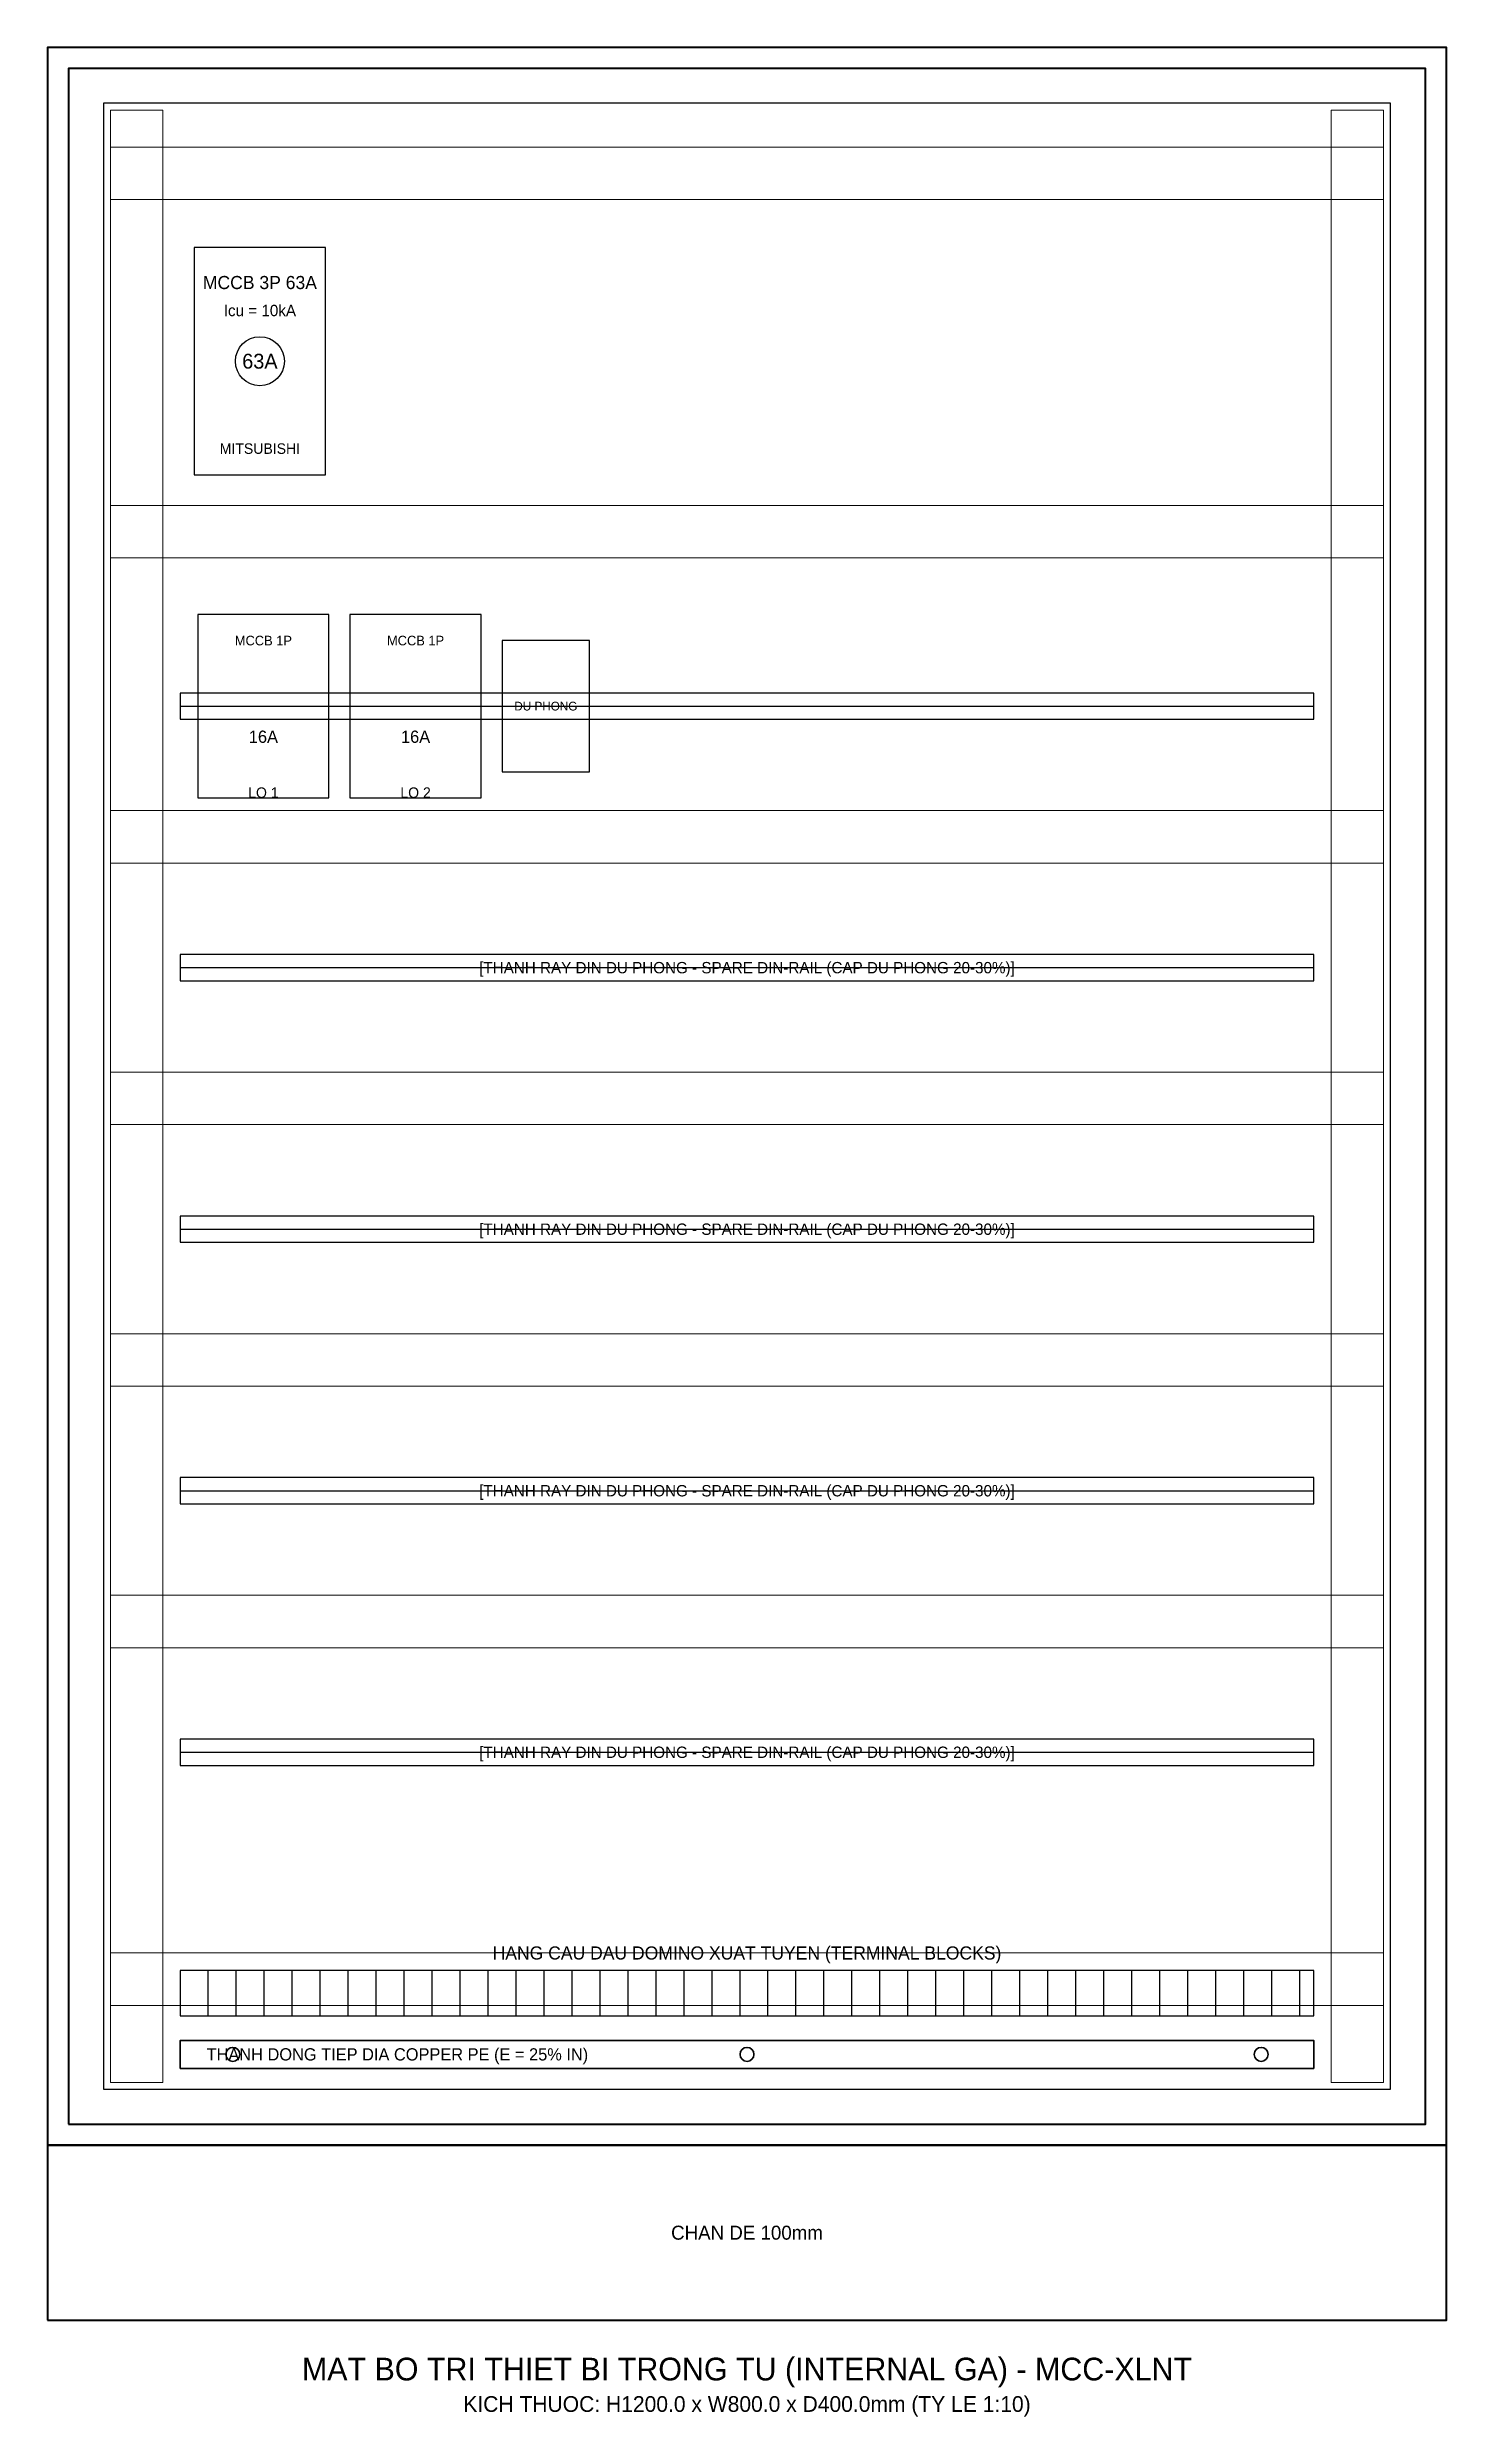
# Model space of a CAD drawing. Header units: metres. Extents: x 48 to 4690, y 45 to 1446.
# Drawn here: x 2020 to 2820, y 45 to 1400 of the extents above; entities that cross this region are included whole.
import ezdxf
from ezdxf.enums import TextEntityAlignment as Align

# ---------------------------------------------------------------- set-up
doc = ezdxf.new("R2010")
doc.units = ezdxf.units.M
for name, color, linetype, lineweight in [('0_COPPER', 3, 'Continuous', 35), ('0_DEVICES', 7, 'Continuous', 30), ('0_DUCTS', 8, 'Continuous', 18), ('0_FRAME', 6, 'Continuous', 40), ('0_PLATE', 4, 'Continuous', 25), ('0_TEXT', 7, 'Continuous', 20), ('0_TEXT_TITLE', 3, 'Continuous', 30)]:
    doc.layers.add(name, color=color, linetype=linetype, lineweight=lineweight)

msp = doc.modelspace()

# ---------------------------------------------------------------- texts
at = {"layer": '0_COPPER', "color": 3}
msp.add_text('THANH DONG TIEP DIA COPPER PE (E = 25% IN)', height=7, dxfattribs=at).set_placement((2111, 252), align=Align.MIDDLE_LEFT)
at = {"layer": '0_TEXT'}
for s, height, p in [('MCCB 3P 63A', 7.5, (2141.5, 1265.5)), ('Icu = 10kA', 6.5, (2141.5, 1249.5)), ('MITSUBISHI', 6, (2141.5, 1170.5)), ('MCCB 1P', 5.5, (2143.5, 1060.7)), ('MCCB 1P', 5.5, (2230.5, 1060.7)), ('HANG CAU DAU DOMINO XUAT TUYEN (TERMINAL BLOCKS)', 7.5, (2420, 310)), ('CHAN DE 100mm', 8, (2420, 150)), ('KICH THUOC: H1200.0 x W800.0 x D400.0mm (TY LE 1:10)', 9, (2420, 52))]:
    msp.add_text(s, height=height, dxfattribs=at).set_placement(p, align=Align.MIDDLE_CENTER)
at = {"layer": '0_TEXT', "color": 8}
for s, height, p in [('DU PHONG', 5, (2305, 1023.2)), ('[THANH RAY DIN DU PHONG - SPARE DIN-RAIL (CAP DU PHONG 20-30%)]', 6.5, (2420, 873.6)), ('[THANH RAY DIN DU PHONG - SPARE DIN-RAIL (CAP DU PHONG 20-30%)]', 6.5, (2420, 724)), ('[THANH RAY DIN DU PHONG - SPARE DIN-RAIL (CAP DU PHONG 20-30%)]', 6.5, (2420, 574.4)), ('[THANH RAY DIN DU PHONG - SPARE DIN-RAIL (CAP DU PHONG 20-30%)]', 6.5, (2420, 424.8))]:
    msp.add_text(s, height=height, dxfattribs=at).set_placement(p, align=Align.MIDDLE_CENTER)
at = {"layer": '0_TEXT_TITLE'}
for s, height, p in [('63A', 8.5, (2141.5, 1220.5)), ('16A', 7, (2143.5, 1005.7)), ('16A', 7, (2230.5, 1005.7)), ('LO 1', 6, (2143.5, 973.7)), ('LO 2', 6, (2230.5, 973.7)), ('MAT BO TRI THIET BI TRONG TU (INTERNAL GA) - MCC-XLNT', 13, (2420, 72))]:
    msp.add_text(s, height=height, dxfattribs=at).set_placement(p, align=Align.MIDDLE_CENTER)

# ---------------------------------------------------------------- linework, layer by layer
at = {"layer": '0_COPPER', "color": 3}
msp.add_lwpolyline([(2096, 244), (2744, 244), (2744, 260), (2096, 260), (2096, 244)], close=True, dxfattribs=at)
for centre in [(2126, 252), (2420, 252), (2714, 252)]:
    msp.add_circle(centre, 4, dxfattribs=at)
at = {"layer": '0_DEVICES'}
for p, q in [((2112, 274), (2112, 300)), ((2128, 274), (2128, 300)), ((2144, 274), (2144, 300)), ((2160, 274), (2160, 300)), ((2176, 274), (2176, 300)), ((2192, 274), (2192, 300)), ((2208, 274), (2208, 300)), ((2224, 274), (2224, 300)), ((2240, 274), (2240, 300)), ((2256, 274), (2256, 300)), ((2272, 274), (2272, 300)), ((2288, 274), (2288, 300)), ((2304, 274), (2304, 300)), ((2320, 274), (2320, 300)), ((2336, 274), (2336, 300)), ((2352, 274), (2352, 300)), ((2368, 274), (2368, 300)), ((2384, 274), (2384, 300)), ((2400, 274), (2400, 300)), ((2416, 274), (2416, 300)), ((2432, 274), (2432, 300)), ((2448, 274), (2448, 300)), ((2464, 274), (2464, 300)), ((2480, 274), (2480, 300)), ((2496, 274), (2496, 300)), ((2512, 274), (2512, 300)), ((2528, 274), (2528, 300)), ((2544, 274), (2544, 300)), ((2560, 274), (2560, 300)), ((2576, 274), (2576, 300)), ((2592, 274), (2592, 300)), ((2608, 274), (2608, 300)), ((2624, 274), (2624, 300)), ((2640, 274), (2640, 300)), ((2656, 274), (2656, 300)), ((2672, 274), (2672, 300)), ((2688, 274), (2688, 300)), ((2704, 274), (2704, 300)), ((2720, 274), (2720, 300)), ((2736, 274), (2736, 300))]:
    msp.add_line(p, q, dxfattribs=at)
for points in [[(2104, 1155.5), (2179, 1155.5), (2179, 1285.5), (2104, 1285.5), (2104, 1155.5)], [(2106, 970.7), (2181, 970.7), (2181, 1075.7), (2106, 1075.7), (2106, 970.7)], [(2193, 970.7), (2268, 970.7), (2268, 1075.7), (2193, 1075.7), (2193, 970.7)], [(2096, 274), (2744, 274), (2744, 300), (2096, 300), (2096, 274)]]:
    msp.add_lwpolyline(points, close=True, dxfattribs=at)
msp.add_circle((2141.5, 1220.5), 14, dxfattribs=at)
at = {"layer": '0_DUCTS'}
for points in [[(2056, 236), (2086, 236), (2086, 1364), (2056, 1364), (2056, 236)], [(2754, 236), (2784, 236), (2784, 1364), (2754, 1364), (2754, 236)], [(2056, 1313), (2784, 1313), (2784, 1343), (2056, 1343), (2056, 1313)], [(2056, 1108), (2784, 1108), (2784, 1138), (2056, 1138), (2056, 1108)], [(2056, 933.4), (2784, 933.4), (2784, 963.4), (2056, 963.4), (2056, 933.4)], [(2056, 783.8), (2784, 783.8), (2784, 813.8), (2056, 813.8), (2056, 783.8)], [(2056, 634.2), (2784, 634.2), (2784, 664.2), (2056, 664.2), (2056, 634.2)], [(2056, 484.6), (2784, 484.6), (2784, 514.6), (2056, 514.6), (2056, 484.6)], [(2056, 280), (2784, 280), (2784, 310), (2056, 310), (2056, 280)]]:
    msp.add_lwpolyline(points, close=True, dxfattribs=at)
at = {"layer": '0_FRAME'}
for points in [[(2020, 200), (2820, 200), (2820, 1400), (2020, 1400), (2020, 200)], [(2032, 212), (2808, 212), (2808, 1388), (2032, 1388), (2032, 212)], [(2020, 100), (2820, 100), (2820, 200), (2020, 200), (2020, 100)]]:
    msp.add_lwpolyline(points, close=True, dxfattribs=at)
at = {"layer": '0_PLATE'}
for p, q in [((2096, 1023.2), (2744, 1023.2)), ((2096, 873.6), (2744, 873.6)), ((2096, 724), (2744, 724)), ((2096, 574.4), (2744, 574.4)), ((2096, 424.8), (2744, 424.8))]:
    msp.add_line(p, q, dxfattribs=at)
for points in [[(2052, 232), (2788, 232), (2788, 1368), (2052, 1368), (2052, 232)], [(2096, 1015.7), (2744, 1015.7), (2744, 1030.7), (2096, 1030.7), (2096, 1015.7)], [(2096, 866.1), (2744, 866.1), (2744, 881.1), (2096, 881.1), (2096, 866.1)], [(2096, 716.5), (2744, 716.5), (2744, 731.5), (2096, 731.5), (2096, 716.5)], [(2096, 566.9), (2744, 566.9), (2744, 581.9), (2096, 581.9), (2096, 566.9)], [(2096, 417.3), (2744, 417.3), (2744, 432.3), (2096, 432.3), (2096, 417.3)]]:
    msp.add_lwpolyline(points, close=True, dxfattribs=at)
at = {"layer": '0_PLATE', "color": 8}
msp.add_lwpolyline([(2280, 985.7), (2330, 985.7), (2330, 1060.7), (2280, 1060.7), (2280, 985.7)], close=True, dxfattribs=at)

msp.set_redraw_order([(e.dxf.handle, doc.entitydb.next_handle()) for e in msp.query("TEXT MTEXT ATTDEF DIMENSION ARC_DIMENSION")])  # texts and dimensions are drawn at this point

doc.saveas('drawing.dxf')
